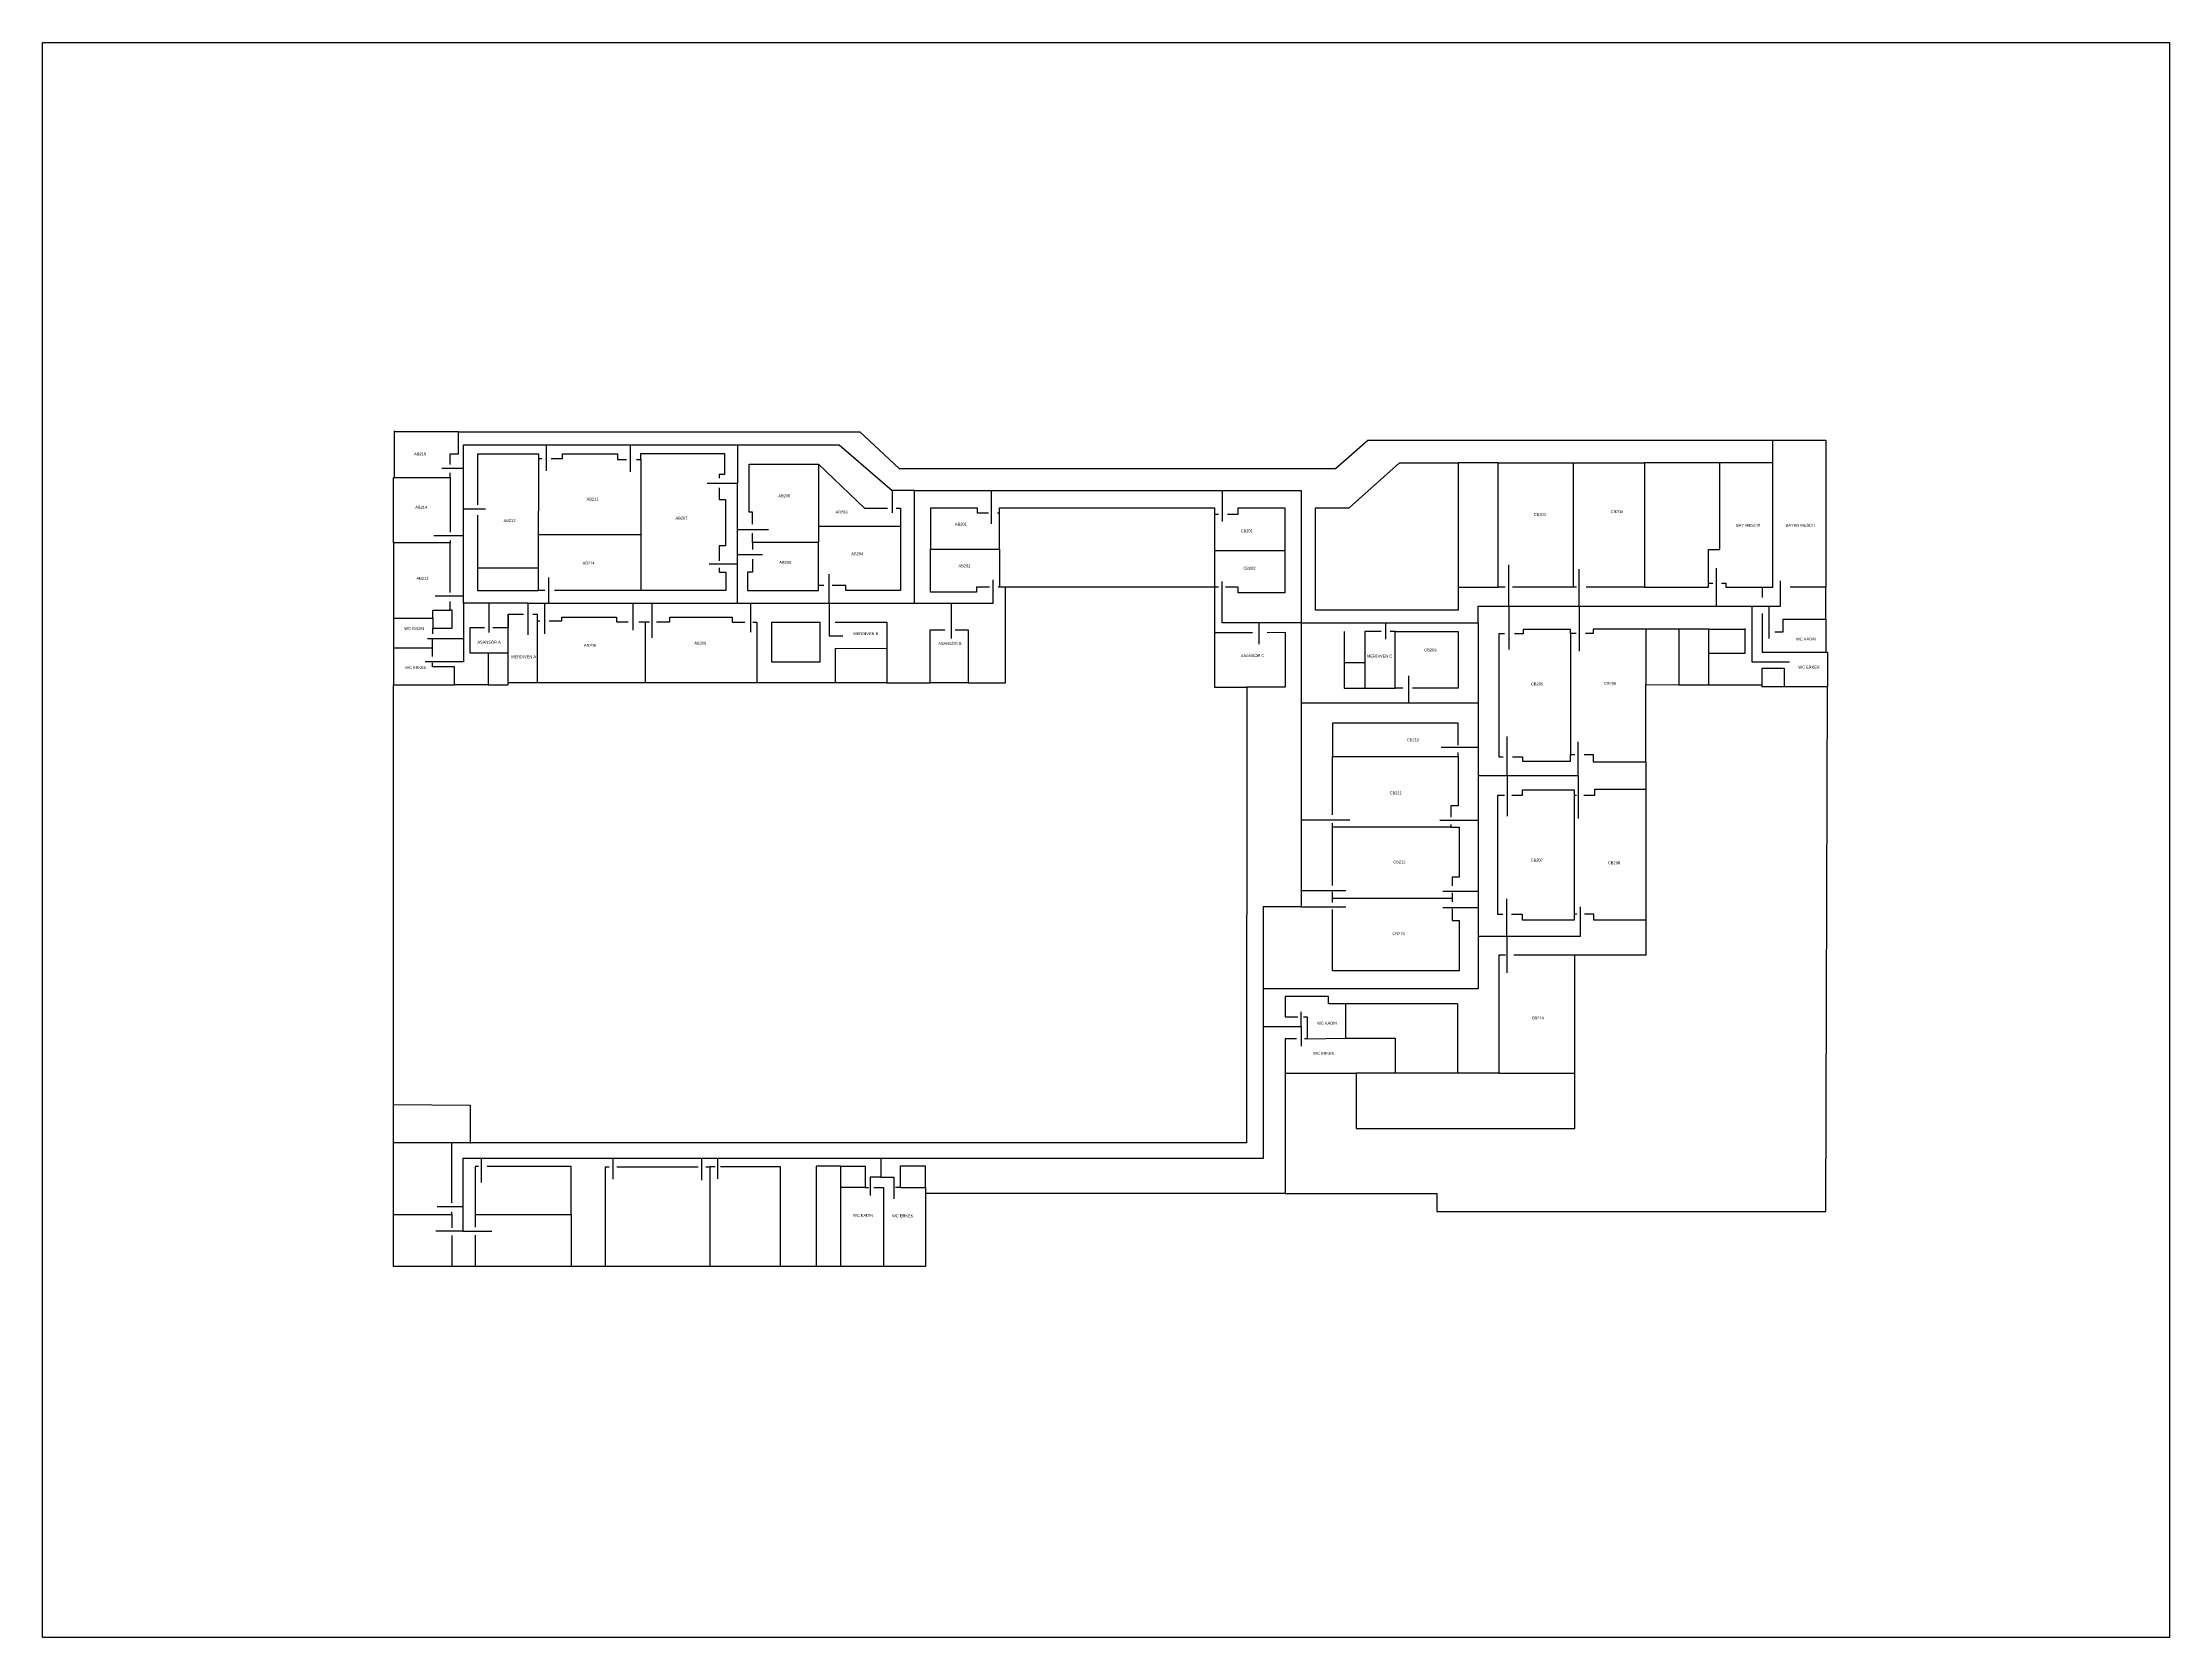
# Model space of a CAD drawing. Header units: metres. Extents: x 38812.6 to 38887.1, y 38457 to 38512.8.
import ezdxf

# ---------------------------------------------------------------- set-up
doc = ezdxf.new("R2010")
doc.units = ezdxf.units.M
doc.header["$MEASUREMENT"] = 0
for name, color, linetype in [('Paths', 70, 'Continuous'), ('Rooms', 10, 'Continuous'), ('Walls', 140, 'Continuous')]:
    doc.layers.add(name, color=color, linetype=linetype)
doc.styles.get("Standard").update_dxf_attribs({"font": 'arial.ttf', "height": 100})
picture_1 = doc.add_image_def('image1.jpg', size_in_pixel=(4032, 3024))

msp = doc.modelspace()

# ---------------------------------------------------------------- linework, layer by layer
at = {"layer": 'Paths'}
for points in [[(38827.35, 38497.92), (38827.35, 38498.747), (38830.252, 38498.747), (38830.252, 38497.836)], [(38830.252, 38498.747), (38833.189, 38498.747), (38833.189, 38497.795)], [(38833.189, 38498.747), (38836.95, 38498.747), (38836.949, 38497.393)], [(38836.95, 38498.747), (38840.501, 38498.747), (38842.364, 38497.142), (38842.364, 38496.367)], [(38827.35, 38496.498), (38827.35, 38497.92), (38826.595, 38497.92)], [(38836.949, 38495.775), (38836.949, 38497.393), (38835.888, 38497.393)], [(38843.146, 38493.201), (38843.146, 38497.142), (38842.364, 38497.142)], [(38843.146, 38497.142), (38845.829, 38497.142), (38845.829, 38495.975)], [(38845.829, 38497.142), (38851.943, 38497.142), (38853.916, 38497.142), (38853.916, 38496.054)], [(38853.916, 38497.142), (38856.675, 38497.142), (38856.675, 38492.511), (38855.191, 38492.511), (38855.191, 38491.761)], [(38827.35, 38495.555), (38827.35, 38496.498), (38828.121, 38496.498)], [(38827.35, 38493.446), (38827.35, 38495.555), (38826.32, 38495.555)], [(38836.949, 38494.907), (38836.949, 38495.775), (38838.03, 38495.775)], [(38836.949, 38493.201), (38836.949, 38494.564), (38835.95, 38494.564)], [(38836.949, 38494.564), (38836.949, 38494.907), (38837.826, 38494.907)], [(38859.626, 38492.511), (38862.87, 38492.511), (38862.87, 38493.092), (38863.951, 38493.092), (38863.951, 38494.539)], [(38863.951, 38493.092), (38866.407, 38493.092), (38866.407, 38494.393)], [(38866.407, 38493.092), (38871.21, 38493.092), (38871.21, 38494.429)], [(38829.617, 38493.201), (38830.343, 38493.201), (38830.343, 38494.095)], [(38840.154, 38493.201), (38840.154, 38494.211)], [(38844.427, 38493.201), (38845.898, 38493.201), (38845.898, 38494.02)], [(38855.191, 38492.511), (38853.916, 38492.511), (38853.916, 38493.96)], [(38872.456, 38493.092), (38873.456, 38493.092), (38873.456, 38493.983)], [(38827.35, 38493.201), (38827.35, 38491.953), (38826.095, 38491.953)], [(38829.617, 38492.087), (38829.617, 38493.201), (38827.35, 38493.201), (38827.35, 38493.446), (38826.363, 38493.446)], [(38828.243, 38493.201), (38828.243, 38492.175)], [(38830.194, 38493.201), (38830.194, 38492.123)], [(38830.343, 38493.201), (38833.287, 38493.201), (38833.287, 38492.25)], [(38833.287, 38493.201), (38833.946, 38493.201), (38833.946, 38491.99)], [(38833.946, 38493.201), (38836.949, 38493.201), (38837.401, 38493.201), (38837.401, 38492.19)], [(38837.401, 38493.201), (38837.904, 38493.201), (38840.154, 38493.201), (38840.154, 38492.052), (38840.63, 38492.052)], [(38840.154, 38493.201), (38844.427, 38493.201), (38844.427, 38491.961)], [(38863.951, 38493.092), (38863.951, 38491.572)], [(38866.407, 38493.092), (38866.407, 38491.517)], [(38871.21, 38493.092), (38872.456, 38493.092), (38872.456, 38491.151), (38873.776, 38491.151)], [(38873.051, 38493.092), (38873.051, 38491.964)], [(38856.675, 38492.511), (38859.626, 38492.511), (38859.626, 38491.935)], [(38856.675, 38492.511), (38856.675, 38485.618), (38858.375, 38485.618)], [(38862.87, 38492.511), (38862.87, 38489.704), (38862.87, 38488.147), (38861.576, 38488.147)], [(38827.35, 38491.953), (38827.35, 38491.14), (38826.009, 38491.14)], [(38860.446, 38489.704), (38860.446, 38490.661)], [(38862.87, 38489.704), (38856.675, 38489.704)], [(38862.87, 38487.17), (38863.886, 38487.17), (38863.886, 38488.526)], [(38862.87, 38488.147), (38862.87, 38485.591), (38861.525, 38485.591)], [(38863.886, 38487.17), (38866.368, 38487.17), (38866.368, 38488.341)], [(38863.886, 38487.17), (38863.886, 38485.74)], [(38866.368, 38487.17), (38866.368, 38485.665)], [(38856.675, 38485.618), (38856.675, 38483.14), (38858.246, 38483.14)], [(38862.87, 38485.591), (38862.87, 38483.106), (38861.638, 38483.106)], [(38856.675, 38482.574), (38855.345, 38482.574), (38855.345, 38473.756), (38841.961, 38473.756), (38841.961, 38473.106), (38842.418, 38473.106), (38842.418, 38472.348)], [(38856.675, 38483.14), (38856.675, 38482.574), (38858.246, 38482.574)], [(38862.87, 38483.106), (38862.87, 38482.534), (38861.631, 38482.534)], [(38862.87, 38482.534), (38862.87, 38481.543), (38863.877, 38481.543), (38863.877, 38482.849)], [(38863.877, 38481.543), (38866.455, 38481.543), (38866.455, 38482.57)], [(38862.87, 38481.543), (38862.87, 38479.696), (38855.345, 38479.696)], [(38863.877, 38481.543), (38863.877, 38480.253)], [(38855.345, 38478.375), (38856.677, 38478.375), (38856.677, 38478.896)], [(38856.677, 38478.375), (38856.677, 38477.688)], [(38827.973, 38473.756), (38827.337, 38473.756), (38827.337, 38472.063), (38826.429, 38472.063)], [(38832.588, 38473.756), (38827.973, 38473.756), (38827.973, 38472.923)], [(38835.686, 38473.756), (38832.588, 38473.756), (38832.588, 38473.033)], [(38836.247, 38473.756), (38835.686, 38473.756), (38835.686, 38473.002)], [(38841.961, 38473.756), (38839.129, 38473.756), (38836.247, 38473.756), (38836.247, 38473.05)], [(38841.961, 38473.106), (38841.593, 38473.106), (38841.593, 38472.46)], [(38827.337, 38472.063), (38827.337, 38471.213), (38826.384, 38471.213)], [(38827.337, 38471.213), (38828.346, 38471.213)]]:
    msp.add_lwpolyline(points, dxfattribs=at)
at = {"layer": 'Walls'}
for points in [[(38824.924, 38499.235), (38824.924, 38497.602), (38826.891, 38497.602), (38826.891, 38497.757)], [(38826.891, 38498.053), (38826.891, 38498.426), (38827.18, 38498.426), (38827.18, 38499.2), (38824.924, 38499.2)], [(38827.18, 38499.2), (38841.232, 38499.2), (38842.601, 38497.92), (38857.874, 38497.92), (38859.005, 38498.909), (38873.189, 38498.909)], [(38873.189, 38498.116), (38873.189, 38498.909)], [(38873.189, 38498.909), (38875.04, 38498.909), (38875.04, 38493.764), (38873.799, 38493.764), (38873.799, 38493.764)], [(38829.99, 38498.417), (38827.848, 38498.417), (38827.848, 38496.639)], [(38827.848, 38496.28), (38827.848, 38494.44), (38829.981, 38494.44), (38829.99, 38498.417)], [(38833.412, 38498.234), (38833.565, 38498.234), (38833.565, 38495.59), (38829.976, 38495.59)], [(38829.988, 38498.264), (38830.097, 38498.264)], [(38830.428, 38498.264), (38830.819, 38498.264), (38830.819, 38498.429), (38832.742, 38498.429), (38832.742, 38498.234), (38833.065, 38498.234)], [(38833.565, 38498.234), (38833.565, 38498.443), (38836.491, 38498.443), (38836.491, 38497.706), (38836.306, 38497.706), (38836.306, 38497.579)], [(38862.171, 38498.116), (38862.171, 38492.953), (38857.177, 38492.953), (38857.177, 38496.536), (38858.357, 38496.536), (38860.119, 38498.116), (38862.171, 38498.116)], [(38862.171, 38493.764), (38863.578, 38493.764), (38863.578, 38498.116), (38862.171, 38498.116)], [(38863.578, 38498.116), (38866.2, 38498.116), (38866.2, 38493.764), (38864.071, 38493.764)], [(38866.2, 38498.116), (38868.694, 38498.116), (38868.694, 38493.764), (38866.654, 38493.764)], [(38868.694, 38493.764), (38870.936, 38493.764), (38870.936, 38495.078), (38871.33, 38495.078), (38871.33, 38498.116), (38868.694, 38498.116)], [(38871.39, 38493.903), (38871.545, 38493.903), (38871.545, 38493.764), (38873.189, 38493.764), (38873.189, 38498.116), (38871.33, 38498.116)], [(38826.891, 38495.393), (38826.891, 38495.315), (38824.899, 38495.315), (38824.899, 38497.602)], [(38826.891, 38497.602), (38826.891, 38495.69)], [(38837.358, 38498.067), (38839.778, 38498.067), (38839.778, 38495.327), (38837.47, 38495.327), (38837.47, 38495.656)], [(38837.47, 38495.961), (38837.47, 38496.385), (38837.358, 38496.385), (38837.358, 38498.067)], [(38839.778, 38498.067), (38841.397, 38496.529), (38842.192, 38496.529)], [(38836.306, 38497.237), (38836.306, 38496.831), (38836.521, 38496.831), (38836.521, 38495.204), (38836.306, 38495.204), (38836.306, 38494.684)], [(38842.503, 38496.529), (38842.647, 38496.529), (38842.647, 38495.888), (38839.794, 38495.888)], [(38842.647, 38495.888), (38842.647, 38493.643), (38840.74, 38493.643), (38840.74, 38493.821), (38840.262, 38493.821)], [(38845.73, 38496.35), (38845.344, 38496.35), (38845.344, 38496.35), (38845.344, 38496.524), (38843.707, 38496.524), (38843.707, 38495.094)], [(38846.123, 38495.094), (38846.123, 38496.35), (38846.043, 38496.35)], [(38846.123, 38496.35), (38846.123, 38496.536), (38853.646, 38496.536), (38853.646, 38493.759), (38846.33, 38493.759)], [(38854.098, 38496.32), (38854.469, 38496.32), (38854.469, 38496.536), (38856.101, 38496.536), (38856.101, 38495.032), (38853.646, 38495.032)], [(38853.646, 38496.32), (38853.778, 38496.32)], [(38824.899, 38495.315), (38824.899, 38492.674), (38826.285, 38492.674), (38826.285, 38492.952), (38826.888, 38492.952), (38826.888, 38493.259)], [(38826.888, 38493.572), (38826.888, 38495.315)], [(38833.565, 38495.59), (38833.565, 38493.643), (38830.543, 38493.643)], [(38837.47, 38494.736), (38837.47, 38494.286), (38837.47, 38494.286), (38837.47, 38494.286), (38837.294, 38494.286), (38837.294, 38493.643), (38839.778, 38493.643), (38839.778, 38495.327)], [(38837.47, 38495.327), (38837.47, 38495.073)], [(38845.773, 38493.759), (38845.312, 38493.759), (38845.312, 38493.584), (38843.707, 38493.584), (38843.707, 38495.094), (38846.123, 38495.094), (38846.123, 38493.759)], [(38827.848, 38494.44), (38827.848, 38493.643), (38829.985, 38493.643), (38829.981, 38494.44)], [(38836.306, 38494.44), (38836.306, 38494.282), (38836.537, 38494.282), (38836.537, 38493.643), (38833.565, 38493.643)], [(38856.101, 38495.032), (38856.101, 38493.567), (38854.469, 38493.567), (38854.469, 38493.759), (38854.025, 38493.759)], [(38853.646, 38493.759), (38853.646, 38490.259), (38854.774, 38490.259), (38854.764, 38474.304), (38826.948, 38474.304)], [(38830.197, 38493.643), (38829.985, 38493.643)], [(38839.966, 38493.821), (38839.778, 38493.821)], [(38845.026, 38490.407), (38846.33, 38490.407), (38846.33, 38493.759), (38846.074, 38493.759)], [(38853.778, 38493.759), (38853.646, 38493.759)], [(38863.818, 38493.764), (38863.578, 38493.764)], [(38866.316, 38493.764), (38866.2, 38493.764)], [(38870.936, 38493.903), (38871.091, 38493.903)], [(38872.817, 38493.764), (38872.817, 38493.399)], [(38873.259, 38492.193), (38873.551, 38492.193), (38873.551, 38492.637), (38875.04, 38492.637), (38875.04, 38493.764)], [(38826.285, 38492.674), (38826.285, 38492.32), (38826.96, 38492.32), (38826.96, 38492.956), (38826.888, 38492.956)], [(38824.899, 38492.674), (38824.899, 38490.342), (38827.042, 38490.342), (38827.042, 38490.97), (38826.268, 38490.97), (38826.268, 38491.107)], [(38826.28, 38492.123), (38826.285, 38492.32)], [(38828.091, 38492.332), (38827.58, 38492.332), (38827.58, 38491.455), (38828.917, 38491.455)], [(38828.918, 38492.82), (38828.918, 38492.332), (38828.387, 38492.332)], [(38828.918, 38492.82), (38829.454, 38492.82)], [(38829.784, 38492.82), (38829.934, 38492.82), (38829.934, 38490.407), (38828.918, 38490.407), (38828.918, 38492.82)], [(38829.934, 38492.577), (38830.023, 38492.577)], [(38833.487, 38492.547), (38833.716, 38492.547), (38833.716, 38490.407), (38829.934, 38490.407)], [(38830.357, 38492.577), (38830.793, 38492.577), (38830.793, 38492.711), (38832.711, 38492.711), (38832.711, 38492.547), (38833.118, 38492.547)], [(38833.716, 38492.547), (38833.869, 38492.547)], [(38837.484, 38492.538), (38837.624, 38492.538), (38837.624, 38490.407), (38833.716, 38490.407)], [(38834.106, 38492.547), (38834.578, 38492.547), (38834.578, 38492.711), (38836.76, 38492.711), (38836.76, 38492.538), (38837.208, 38492.538)], [(38840.366, 38492.538), (38842.174, 38492.538), (38842.174, 38490.407), (38837.624, 38490.407)], [(38838.144, 38492.538), (38839.823, 38492.538), (38839.823, 38491.129), (38838.144, 38491.129), (38838.144, 38492.538)], [(38845.026, 38492.264), (38845.026, 38490.407), (38843.691, 38490.407), (38843.691, 38492.264), (38844.203, 38492.264)], [(38844.568, 38492.264), (38845.026, 38492.264)], [(38853.646, 38492.17), (38854.973, 38492.176)], [(38855.485, 38492.178), (38856.12, 38492.181), (38856.12, 38490.259), (38854.774, 38490.259)], [(38858.182, 38492.207), (38858.182, 38490.229), (38859.966, 38490.229), (38859.966, 38492.207), (38859.791, 38492.207)], [(38859.481, 38492.207), (38858.907, 38492.207), (38858.907, 38490.229)], [(38859.966, 38492.207), (38862.171, 38492.207), (38862.171, 38490.229), (38860.569, 38490.229)], [(38863.799, 38492.121), (38863.596, 38492.121), (38863.596, 38487.818), (38863.753, 38487.818)], [(38866.11, 38492.132), (38866.11, 38492.28), (38864.448, 38492.28), (38864.448, 38492.121), (38864.146, 38492.121)], [(38866.3, 38492.132), (38866.11, 38492.132), (38866.11, 38487.897), (38866.256, 38487.897)], [(38868.744, 38492.291), (38866.893, 38492.291), (38866.893, 38492.132), (38866.631, 38492.132)], [(38869.891, 38492.291), (38868.744, 38492.291), (38868.744, 38490.35), (38869.891, 38490.338)], [(38870.947, 38492.291), (38869.891, 38492.291), (38869.891, 38490.338), (38870.947, 38490.338), (38870.947, 38491.44)], [(38872.208, 38492.314), (38872.208, 38491.44), (38870.947, 38491.44), (38870.947, 38492.291), (38872.208, 38492.291)], [(38872.817, 38492.837), (38872.817, 38492.193), (38872.817, 38491.482), (38874.585, 38491.482), (38875.104, 38491.482), (38875.104, 38490.267), (38872.817, 38490.267), (38872.817, 38490.928), (38873.584, 38490.928), (38873.584, 38490.267)], [(38875.04, 38492.637), (38875.04, 38491.482)], [(38826.268, 38491.626), (38824.898, 38491.626)], [(38826.268, 38491.327), (38826.268, 38491.626), (38826.275, 38491.928)], [(38828.224, 38491.454), (38828.224, 38490.342), (38827.042, 38490.342)], [(38840.366, 38491.615), (38842.174, 38491.626)], [(38840.366, 38491.615), (38840.366, 38490.4)], [(38858.182, 38491.126), (38858.907, 38491.126)], [(38856.116, 38476.747), (38856.116, 38472.533), (38843.53, 38472.533), (38843.53, 38469.974), (38824.899, 38469.974), (38824.899, 38490.342)], [(38828.224, 38490.342), (38828.918, 38490.342), (38828.918, 38490.407)], [(38842.174, 38490.407), (38843.691, 38490.407)], [(38856.116, 38472.533), (38861.423, 38472.533), (38861.423, 38471.899), (38875.04, 38471.899), (38875.104, 38490.267)], [(38860.234, 38490.229), (38859.966, 38490.229)], [(38866.578, 38487.897), (38866.893, 38487.897), (38866.893, 38487.648), (38868.744, 38487.648), (38868.744, 38490.35)], [(38870.947, 38490.338), (38872.817, 38490.338)], [(38862.171, 38488.999), (38857.773, 38488.999), (38857.773, 38487.829), (38862.171, 38487.829), (38862.171, 38487.966)], [(38862.171, 38488.224), (38862.171, 38488.999)], [(38857.773, 38485.787), (38857.773, 38487.829)], [(38862.171, 38487.829), (38862.171, 38486.101), (38861.919, 38486.101), (38861.919, 38485.704)], [(38864.079, 38487.818), (38864.425, 38487.818), (38864.425, 38487.818), (38864.425, 38487.67), (38866.11, 38487.67), (38866.11, 38487.897)], [(38868.744, 38487.648), (38868.744, 38482.098), (38866.918, 38482.098), (38866.918, 38482.31), (38866.593, 38482.31)], [(38863.79, 38486.463), (38863.545, 38486.463), (38863.545, 38482.31), (38863.736, 38482.31)], [(38866.247, 38486.482), (38866.247, 38486.651), (38864.416, 38486.651), (38864.416, 38486.463), (38864.052, 38486.463)], [(38866.327, 38482.31), (38866.247, 38482.31), (38866.247, 38486.482), (38866.309, 38486.482)], [(38866.572, 38486.482), (38866.954, 38486.482), (38866.954, 38486.69), (38868.744, 38486.69)], [(38861.919, 38485.449), (38861.919, 38485.353), (38857.773, 38485.353), (38857.773, 38485.492)], [(38857.773, 38483.311), (38857.773, 38485.353)], [(38861.919, 38485.353), (38862.207, 38485.353), (38862.207, 38483.606), (38861.958, 38483.606), (38861.958, 38483.304)], [(38861.958, 38483.054), (38861.958, 38482.858), (38857.773, 38482.858), (38857.773, 38483.091)], [(38857.773, 38482.725), (38857.773, 38482.858)], [(38861.958, 38482.493), (38861.958, 38482.09), (38861.958, 38482.09), (38862.207, 38482.09), (38862.207, 38480.324), (38857.773, 38480.324), (38857.773, 38482.476)], [(38861.958, 38482.858), (38861.958, 38482.743)], [(38864.044, 38482.31), (38864.412, 38482.31), (38864.412, 38482.31), (38864.412, 38482.118), (38866.247, 38482.118), (38866.247, 38482.31)], [(38868.744, 38482.098), (38868.744, 38480.871), (38864.125, 38480.871)], [(38863.825, 38480.871), (38863.597, 38480.871), (38863.597, 38476.747), (38866.257, 38476.747), (38866.257, 38480.871)], [(38858.234, 38479.176), (38857.628, 38479.176), (38857.628, 38479.426), (38856.116, 38479.426), (38856.116, 38478.717), (38856.56, 38478.717)], [(38856.76, 38478.717), (38856.884, 38478.717), (38856.884, 38477.949), (38858.234, 38477.971)], [(38862.145, 38479.176), (38858.234, 38479.176), (38858.234, 38477.971), (38859.971, 38477.971), (38859.971, 38476.747)], [(38862.145, 38479.176), (38862.145, 38476.747)], [(38856.515, 38477.949), (38856.116, 38477.949), (38856.116, 38476.747), (38858.6, 38476.747)], [(38856.884, 38477.949), (38856.793, 38477.949)], [(38863.597, 38476.747), (38858.6, 38476.747), (38858.6, 38474.806), (38866.257, 38474.806), (38866.257, 38476.747)], [(38824.899, 38475.646), (38827.586, 38475.62), (38827.586, 38474.278)], [(38826.948, 38472.209), (38826.948, 38474.304), (38824.899, 38474.304)], [(38827.761, 38473.479), (38827.761, 38471.793), (38831.123, 38471.793), (38831.123, 38473.479), (38828.187, 38473.479)], [(38827.875, 38473.479), (38827.761, 38473.479)], [(38832.316, 38473.471), (38832.316, 38469.974)], [(38832.316, 38473.471), (38832.453, 38473.471)], [(38832.727, 38473.471), (38835.566, 38473.471)], [(38835.834, 38473.471), (38835.979, 38473.471), (38835.979, 38469.974)], [(38836.159, 38473.471), (38835.979, 38473.471)], [(38838.457, 38469.974), (38838.457, 38473.471), (38836.35, 38473.471)], [(38840.549, 38473.489), (38839.695, 38473.489), (38839.695, 38469.974)], [(38840.549, 38473.489), (38840.549, 38469.974)], [(38840.549, 38473.489), (38841.415, 38473.489), (38841.415, 38472.747), (38840.549, 38472.747)], [(38842.644, 38473.489), (38842.644, 38472.747), (38843.53, 38472.747), (38843.53, 38473.489), (38842.644, 38473.489)], [(38841.415, 38472.747), (38841.531, 38472.747)], [(38841.72, 38472.747), (38842.058, 38472.747), (38842.058, 38469.974)], [(38842.644, 38472.747), (38842.48, 38472.747)], [(38843.53, 38472.747), (38843.53, 38472.533)], [(38824.899, 38471.793), (38826.948, 38471.793), (38826.948, 38471.331)], [(38826.948, 38471.793), (38826.948, 38471.895)], [(38827.761, 38471.793), (38827.761, 38471.357)], [(38831.123, 38471.793), (38831.123, 38469.974)], [(38826.948, 38471.058), (38826.948, 38469.974)], [(38827.761, 38471.077), (38827.761, 38469.974)]]:
    msp.add_lwpolyline(points, dxfattribs=at)

# ---------------------------------------------------------------- texts
at = {"layer": 'Rooms', "char_height": 0.1, "attachment_point": 1}
for s, insert, width in [('AB215', (38825.626, 38498.472), 0.04441), ('AB214', (38825.665, 38496.61), 0.43454), ('AB211', (38831.663, 38496.893), 0.43332), ('AB206', (38838.377, 38497.009), 0.43332), ('AB212', (38828.757, 38496.14), 0.43332), ('AB207', (38834.774, 38496.228), 0.43332), ('AB203', (38840.379, 38496.439), 0.43332), ('AB201', (38844.556, 38496.015), 0.43332), ('CB203', (38864.819, 38496.353), 0.41427), ('CB204', (38867.512, 38496.451), 0.41427), ('BAY MESCIT', (38871.9, 38495.976), 0.90425), ('CB201', (38854.562, 38495.783), 0.90217), ('AB214\\P', (38831.526, 38494.654), 0.25723), ('AB205', (38838.408, 38494.679), 0.43332), ('AB204', (38840.929, 38494.98), 0.43332), ('AB202', (38844.681, 38494.556), 0.43332), ('CB202', (38854.654, 38494.473), 0.41427), ('AB213', (38825.709, 38494.121), 0.43332), ('WC KADIN\\P', (38825.283, 38492.361), 0.7196), ('MERDIVEN B', (38841.002, 38492.182), 0.90217), ('MERDIVEN A', (38829.025, 38491.373), 0.90217), ('AB209', (38831.571, 38491.771), 0.43332), ('AB208', (38835.435, 38491.849), 0.43332), ('ASANSÖR B', (38843.973, 38491.835), 0.85612), ('ASANSÖR C', (38854.565, 38491.413), 0.85612), ('MERDIVEN C', (38858.986, 38491.397), 0.90217), ('CB209', (38860.984, 38491.611), 0.41427), ('WC ERKEK\\P', (38825.312, 38490.993), 0.78034), ('CB205', (38864.72, 38490.421), 0.41427), ('CB206', (38867.276, 38490.441), 0.41427), ('CB210', (38860.374, 38488.462), 0.41427), ('CB211', (38859.776, 38486.609), 0.41427), ('CB212', (38859.902, 38484.19), 0.41427), ('CB207', (38864.712, 38484.253), 0.41427), ('CB208', (38867.415, 38484.159), 0.41427), ('CB213', (38859.871, 38481.677), 0.41427), ('CB214', (38864.743, 38478.724), 0.41427), ('WC KADIN\\P', (38857.238, 38478.545), 0.7196), ('WC ERKEK\\P', (38857.096, 38477.491), 0.78034), ('WC KADIN\\P', (38840.991, 38471.816), 0.7196), ('WC ERKEK\\P', (38842.357, 38471.799), 0.78034)]:
    msp.add_mtext(s, dxfattribs=dict(at, insert=insert, width=width))
for s, insert in [('BAYAN MESCIT', (38873.64, 38495.977)), ('ASANSÖR A', (38827.842, 38491.884)), ('WC KADIN', (38873.998, 38491.993)), ('WC ERKEK', (38874.077, 38491.01))]:
    msp.add_mtext(s, dxfattribs=dict(at, insert=insert))
at = {"layer": 'Walls', "insert": (38835.627, 38499.014), "char_height": 0.0004, "attachment_point": 1}
msp.add_mtext_dynamic_manual_height_columns('A109', width=0.07454, gutter_width=0.002, heights=[0], dxfattribs=at)

# ---------------------------------------------------------------- pictures from other files: only their frames are drawn
at = {"layer": 'Walls'}
image = msp.add_image(picture_1, insert=(38812.619, 38456.989), size_in_units=(74.451, 55.839), dxfattribs=at)
image.dxf.flags = 7

doc.saveas('drawing.dxf')
